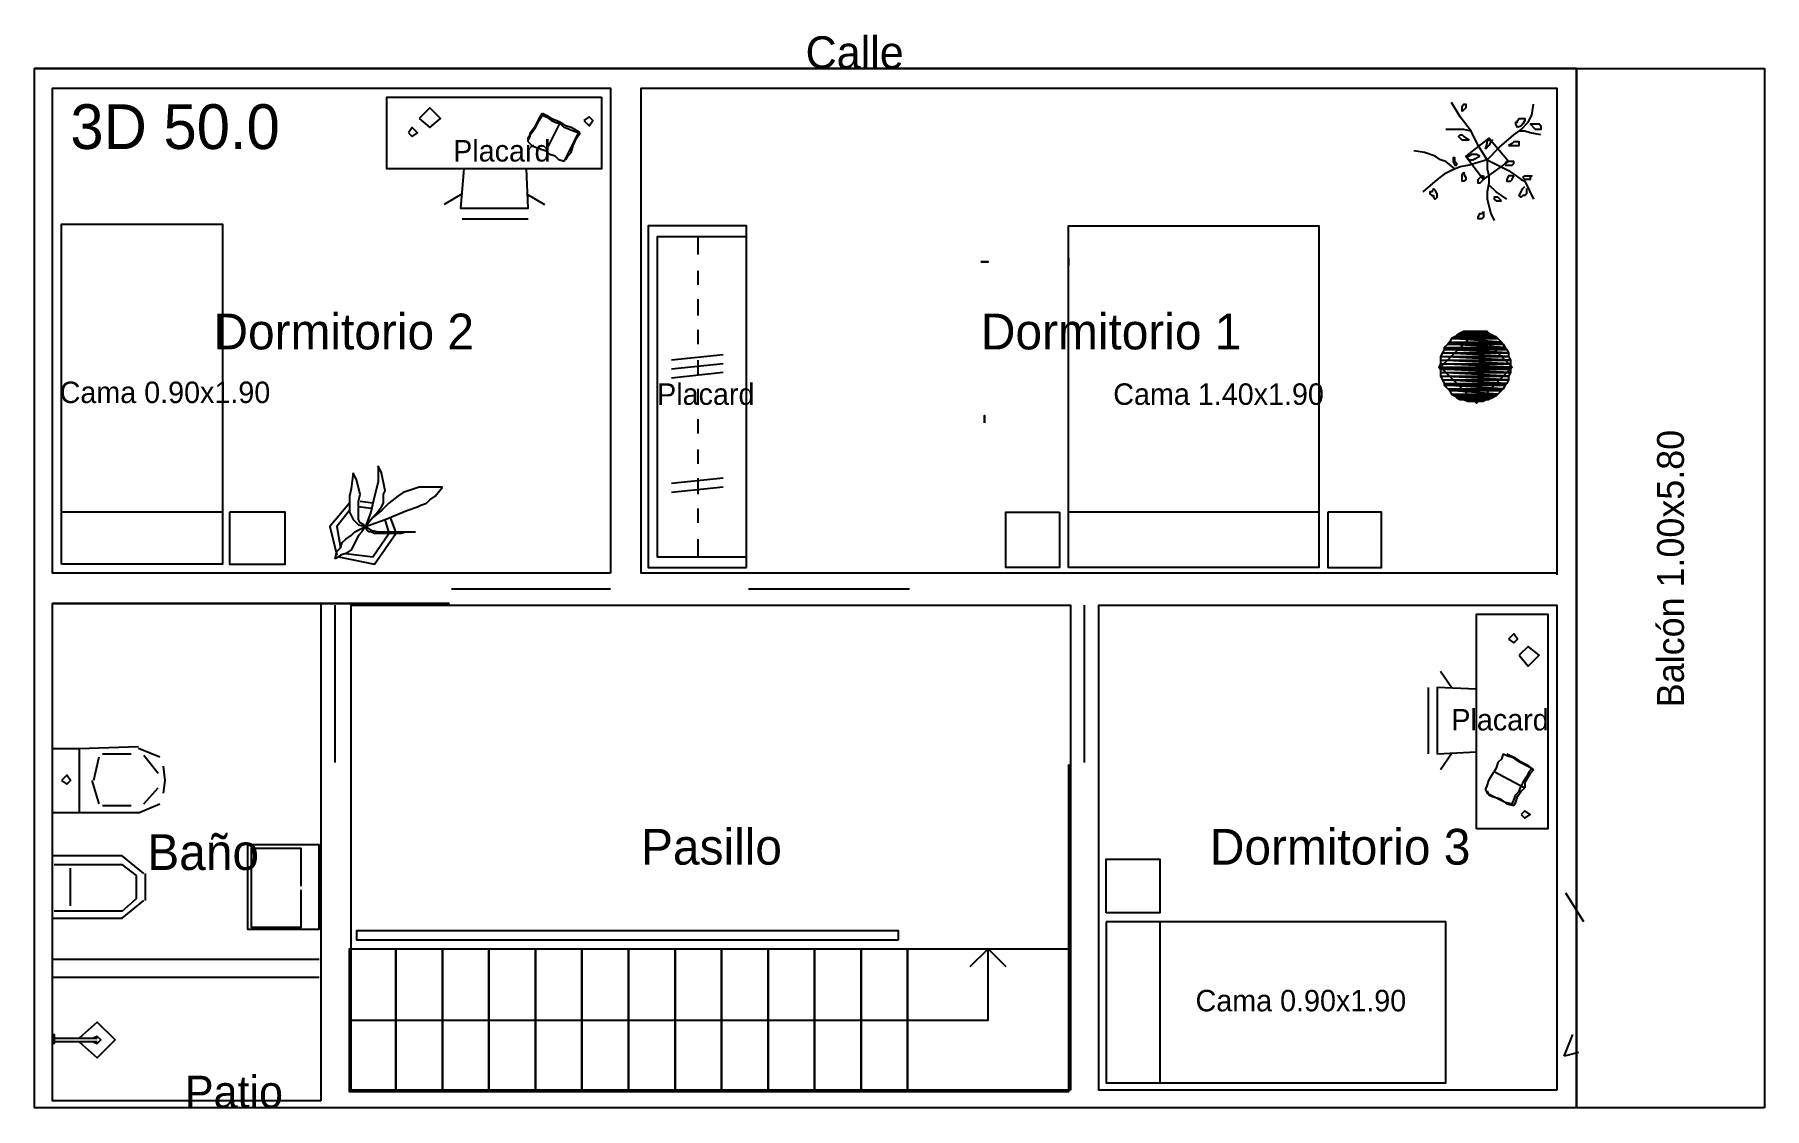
# Model space of a CAD drawing. Header units: metres. Extents: x 0 to 101, y 0 to 7.
# Drawn here: x 0 to 9.67, y 1.1 to 7.1 of the extents above; entities that cross this region are included whole.
import ezdxf

# ---------------------------------------------------------------- set-up
doc = ezdxf.new("R2010")
doc.units = ezdxf.units.M
for name, color, linetype in [('Trazo_Cotas', 9, 'Continuous'), ('Trazo_Equipamiento', 8, 'Continuous'), ('Trazo_Estancias', 3, 'Continuous'), ('Trazo_Fachada', 30, 'Continuous'), ('Trazo_Puertas', 1, 'Continuous'), ('Trazo_Unidad', 7, 'Continuous'), ('Trazo_Ventanas', 5, 'Continuous')]:
    doc.layers.add(name, color=color, linetype=linetype)

msp = doc.modelspace()

# ---------------------------------------------------------------- texts
at = {"layer": 'Trazo_Cotas'}
msp.add_text('Balcón 1.00x5.80', height=0.15, rotation=90, dxfattribs=at).set_placement((9.22, 3.34))
at = {"layer": 'Trazo_Equipamiento', "color": 8}
for s, p in [('Placard', (2.34, 6.39)), ('Cama 0.90x1.90', (0.14, 5.04)), ('Placard', (3.48, 5.03)), ('Cama 1.40x1.90', (6.03, 5.03)), ('Placard', (7.92, 3.21)), ('Cama 0.90x1.90', (6.49, 1.64))]:
    msp.add_text(s, height=0.12, dxfattribs=at).set_placement(p)
at = {"layer": 'Trazo_Estancias', "color": 5}
for s, p in [('Dormitorio 2', (1, 5.34)), ('Dormitorio 1', (5.29, 5.34)), ('Dormitorio 3', (6.57, 2.46))]:
    msp.add_text(s, height=0.2, dxfattribs=at).set_placement(p)
at = {"layer": 'Trazo_Estancias', "color": 4}
msp.add_text('Baño', height=0.2, dxfattribs=at).set_placement((0.63, 2.43))
at = {"layer": 'Trazo_Estancias', "color": 8}
msp.add_text('Pasillo', height=0.2, dxfattribs=at).set_placement((3.39, 2.46))
at = {"layer": 'Trazo_Fachada'}
for s, p in [('Calle', (4.31, 6.91)), ('Patio', (0.84, 1.1))]:
    msp.add_text(s, height=0.18, dxfattribs=at).set_placement(p)
at = {"layer": 'Trazo_Unidad'}
msp.add_text('3D 50.0', height=0.25, dxfattribs=at).set_placement((0.2, 6.46))

# ---------------------------------------------------------------- linework, layer by layer
at = {"layer": 'Trazo_Cotas'}
msp.add_lwpolyline([(9.67, 1.1), (8.62, 1.1), (8.62, 6.91), (9.67, 6.91)], close=True, dxfattribs=at)
at = {"layer": 'Trazo_Equipamiento', "color": 8}
for p, q in [((8.51, 6.76), (8.51, 4.08)), ((0.1, 3.92), (2.32, 3.92)), ((8.51, 3.9), (8.51, 1.21)), ((0.25, 3.11), (0.25, 2.75)), ((0.7, 3.06), (0.58, 3.11)), ((0.36, 3.06), (0.33, 2.93)), ((0.38, 3.08), (0.54, 3.08)), ((0.69, 2.97), (0.61, 3.07)), ((0.73, 2.93), (0.72, 3.01)), ((0.32, 2.93), (0.36, 2.8)), ((0.72, 2.86), (0.73, 2.93)), ((0.61, 2.8), (0.69, 2.89)), ((0.38, 2.79), (0.54, 2.79)), ((0.58, 2.75), (0.7, 2.8)), ((0.49, 2.51), (0.1, 2.51)), ((0.11, 2.46), (0.49, 2.46)), ((0.2, 2.23), (0.2, 2.44)), ((0.61, 2.41), (0.49, 2.51)), ((0.57, 2.4), (0.49, 2.46)), ((0.57, 2.27), (0.57, 2.4)), ((0.62, 2.26), (0.62, 2.41)), ((0.49, 2.2), (0.57, 2.27)), ((0.49, 2.16), (0.61, 2.26)), ((0.49, 2.2), (0.11, 2.2)), ((1.59, 1.93), (0.1, 1.93)), ((1.59, 1.83), (0.1, 1.83))]:
    msp.add_line(p, q, dxfattribs=at)
at = {"layer": 'Trazo_Equipamiento', "color": 9}
for p, q in [((2.86, 6.45), (2.94, 6.61)), ((2.39, 6.21), (2.29, 6.15)), ((2.75, 6.21), (2.85, 6.15)), ((2.39, 6.07), (2.76, 6.07)), ((3.71, 5.87), (3.71, 5.97)), ((3.71, 5.87), (3.71, 5.97)), ((3.71, 5.7), (3.71, 5.78)), ((3.71, 5.7), (3.71, 5.78)), ((3.71, 5.53), (3.71, 5.62)), ((3.71, 5.53), (3.71, 5.62)), ((3.71, 5.37), (3.71, 5.45)), ((3.71, 5.37), (3.71, 5.45)), ((3.85, 5.31), (3.56, 5.28)), ((3.85, 5.31), (3.56, 5.28)), ((3.85, 5.26), (3.56, 5.23)), ((3.85, 5.26), (3.56, 5.23)), ((3.71, 5.2), (3.71, 5.28)), ((3.71, 5.2), (3.71, 5.28)), ((3.85, 5.21), (3.56, 5.18)), ((3.85, 5.21), (3.56, 5.18)), ((3.71, 5.03), (3.71, 5.12)), ((3.71, 5.03), (3.71, 5.12)), ((3.71, 4.87), (3.71, 4.95)), ((3.71, 4.87), (3.71, 4.95)), ((3.71, 4.7), (3.71, 4.78)), ((3.71, 4.7), (3.71, 4.78)), ((3.85, 4.62), (3.56, 4.59)), ((3.85, 4.62), (3.56, 4.59)), ((3.85, 4.57), (3.56, 4.54)), ((3.85, 4.57), (3.56, 4.54)), ((3.71, 4.53), (3.71, 4.62)), ((3.71, 4.53), (3.71, 4.62)), ((1.88, 4.45), (1.81, 4.46)), ((1.89, 4.48), (1.82, 4.49)), ((3.71, 4.37), (3.71, 4.45)), ((3.71, 4.37), (3.71, 4.45)), ((1.05, 4.43), (0.15, 4.43)), ((1.98, 4.32), (1.96, 4.39)), ((2.02, 4.32), (1.99, 4.4)), ((7.18, 4.43), (5.78, 4.43)), ((3.71, 4.18), (3.71, 4.28)), ((3.71, 4.18), (3.71, 4.28)), ((7.92, 3.45), (7.86, 3.54)), ((7.79, 3.45), (7.79, 3.08)), ((7.92, 3.08), (7.86, 2.99)), ((8.16, 2.98), (8.33, 2.89)), ((8.66, 2.14), (8.56, 2.3)), ((6.29, 2.14), (6.29, 1.24)), ((8.55, 1.39), (8.6, 1.51)), ((8.63, 1.41), (8.55, 1.39))]:
    msp.add_line(p, q, dxfattribs=at)
for points in [[(3.17, 6.75), (3.17, 6.35), (1.97, 6.35), (1.97, 6.75)], [(2.15, 6.63), (2.21, 6.58), (2.27, 6.63), (2.21, 6.69)], [(7.98, 6.67), (7.98, 6.7), (7.99, 6.71), (8, 6.71), (8, 6.69)], [(2.09, 6.55), (2.11, 6.53), (2.14, 6.55), (2.11, 6.58)], [(3.07, 6.62), (3.1, 6.59), (3.12, 6.62), (3.1, 6.64)], [(8.1, 6.29), (8.24, 6.39), (8.13, 6.52), (8, 6.42)], [(8.24, 6.48), (8.3, 6.48), (8.3, 6.5), (8.27, 6.5), (8.26, 6.49)], [(0.15, 4.14), (0.15, 6.04), (1.05, 6.04), (1.05, 4.14)], [(3.98, 4.12), (3.98, 6.03), (3.43, 6.03), (3.43, 4.12)], [(5.78, 4.12), (5.78, 6.03), (7.18, 6.03), (7.18, 4.12)], [(3.98, 4.18), (3.98, 5.97), (3.48, 5.97), (3.48, 4.18)], [(5.29, 5.83), (5.33, 5.83)], [(5.78, 5.85), (5.78, 5.81)], [(5.31, 4.93), (5.31, 4.97)], [(1.09, 4.43), (1.09, 4.14), (1.4, 4.14), (1.4, 4.43)], [(5.73, 4.43), (5.73, 4.12), (5.43, 4.12), (5.43, 4.43)], [(7.23, 4.43), (7.23, 4.12), (7.53, 4.12), (7.53, 4.43)], [(8.06, 2.66), (8.06, 3.86), (8.46, 3.86), (8.46, 2.66)], [(8.24, 3.72), (8.27, 3.7), (8.29, 3.72), (8.27, 3.75)], [(8.3, 3.63), (8.35, 3.57), (8.41, 3.63), (8.35, 3.68)], [(8.31, 2.74), (8.33, 2.72), (8.36, 2.74), (8.33, 2.76)], [(5.99, 2.19), (5.99, 2.49), (6.29, 2.49), (6.29, 2.19)], [(5.99, 2.14), (5.99, 1.24), (7.89, 1.24), (7.89, 2.14)]]:
    msp.add_lwpolyline(points, close=True, dxfattribs=at)
for points in [[(8.12, 6.4), (8.07, 6.48), (8.03, 6.56), (7.97, 6.64), (7.92, 6.72)], [(8.12, 6.4), (8.19, 6.47), (8.27, 6.54), (8.31, 6.57), (8.35, 6.61), (8.37, 6.65), (8.38, 6.71)], [(2.76, 6.51), (2.77, 6.53), (2.77, 6.55), (2.8, 6.59), (2.82, 6.63), (2.84, 6.66)], [(2.76, 6.5), (2.76, 6.52), (2.77, 6.54), (2.8, 6.58), (2.82, 6.62), (2.84, 6.65)], [(2.84, 6.66), (2.86, 6.65), (2.89, 6.63), (2.92, 6.62), (2.94, 6.61)], [(2.84, 6.65), (2.86, 6.64), (2.89, 6.62), (2.91, 6.61), (2.94, 6.6)], [(3.05, 6.55), (3.02, 6.57), (3, 6.58), (2.97, 6.59), (2.94, 6.61)], [(3.04, 6.55), (3.01, 6.56), (2.99, 6.57), (2.96, 6.58), (2.94, 6.6)], [(8.29, 6.58), (8.28, 6.6), (8.28, 6.61), (8.29, 6.61), (8.29, 6.62), (8.3, 6.63), (8.33, 6.63), (8.33, 6.62), (8.32, 6.6), (8.31, 6.59), (8.29, 6.58)], [(8.36, 6.6), (8.41, 6.6), (8.42, 6.59), (8.42, 6.57), (8.39, 6.57), (8.36, 6.6)], [(2.76, 6.5), (2.78, 6.48), (2.8, 6.47), (2.86, 6.45)], [(2.96, 6.39), (3.02, 6.51), (3.04, 6.55)], [(2.97, 6.4), (2.98, 6.42), (3, 6.44), (3.01, 6.48), (3.03, 6.52), (3.05, 6.55)], [(8.03, 6.56), (7.99, 6.57), (7.89, 6.57)], [(8.02, 6.51), (7.98, 6.51), (7.96, 6.53), (7.97, 6.54), (7.98, 6.54), (7.99, 6.53), (8.02, 6.51)], [(8.11, 6.46), (8.12, 6.49), (8.12, 6.51), (8.15, 6.51), (8.14, 6.5), (8.13, 6.48), (8.11, 6.46)], [(8.42, 6.54), (8.36, 6.55), (8.33, 6.56), (8.3, 6.56)], [(2.96, 6.39), (2.93, 6.4), (2.91, 6.42), (2.88, 6.43), (2.86, 6.45)], [(7.94, 6.35), (7.89, 6.39), (7.86, 6.4), (7.83, 6.42), (7.77, 6.44), (7.71, 6.45)], [(8.12, 6.4), (8.02, 6.37), (7.97, 6.36), (7.92, 6.34), (7.88, 6.32), (7.84, 6.29), (7.76, 6.22)], [(7.95, 6.37), (7.95, 6.38), (7.94, 6.39), (7.94, 6.41), (7.93, 6.41), (7.93, 6.39), (7.94, 6.37), (7.95, 6.37)], [(8.08, 6.42), (8.06, 6.43), (8.03, 6.43), (8.02, 6.42), (8.01, 6.42), (8.01, 6.41), (8.02, 6.4), (8.04, 6.4), (8.08, 6.42)], [(8.12, 6.4), (8.24, 6.34), (8.27, 6.32), (8.31, 6.29), (8.33, 6.28), (8.38, 6.18)], [(8.12, 6.4), (8.12, 6.35), (8.13, 6.31), (8.13, 6.27), (8.12, 6.22), (8.12, 6.18), (8.14, 6.1), (8.16, 6.06)], [(8.22, 6.37), (8.26, 6.37), (8.27, 6.38), (8.27, 6.39), (8.23, 6.39), (8.22, 6.38)], [(2.4, 6.35), (2.38, 6.13), (2.76, 6.13), (2.75, 6.35)], [(7.99, 6.33), (7.99, 6.32), (8, 6.3), (8, 6.29), (7.99, 6.28), (7.98, 6.28), (7.98, 6.32), (7.99, 6.33)], [(8.1, 6.31), (8.1, 6.29), (8.08, 6.27), (8.07, 6.27), (8.07, 6.29), (8.09, 6.31), (8.1, 6.31)], [(8.27, 6.31), (8.24, 6.31), (8.23, 6.29), (8.23, 6.28), (8.25, 6.28), (8.26, 6.29), (8.27, 6.31)], [(8.32, 6.3), (8.33, 6.31), (8.37, 6.31), (8.36, 6.3), (8.36, 6.29), (8.33, 6.29), (8.32, 6.3)], [(7.82, 6.24), (7.81, 6.22), (7.8, 6.22), (7.8, 6.21), (7.81, 6.2), (7.82, 6.2), (7.82, 6.19), (7.83, 6.18), (7.84, 6.19), (7.84, 6.21), (7.83, 6.23), (7.82, 6.24)], [(8.23, 6.18), (8.17, 6.22), (8.13, 6.26)], [(8.2, 6.17), (8.18, 6.19), (8.16, 6.19), (8.16, 6.18), (8.17, 6.17), (8.2, 6.17)], [(8.34, 6.24), (8.34, 6.21), (8.33, 6.2), (8.32, 6.2), (8.31, 6.19), (8.3, 6.2), (8.32, 6.24), (8.33, 6.25)], [(8.1, 6.11), (8.1, 6.08), (8.09, 6.07), (8.07, 6.07), (8.07, 6.08), (8.08, 6.1), (8.09, 6.1), (8.1, 6.11)], [(1.78, 4.65), (1.77, 4.56), (1.76, 4.52), (1.76, 4.43), (1.78, 4.39), (1.81, 4.36), (1.85, 4.35)], [(1.85, 4.35), (1.84, 4.36), (1.82, 4.37), (1.81, 4.39), (1.81, 4.49), (1.82, 4.53), (1.8, 4.61), (1.78, 4.65)], [(1.85, 4.35), (1.88, 4.39), (1.91, 4.42), (1.94, 4.46), (1.95, 4.48), (1.95, 4.53), (1.96, 4.55), (1.94, 4.65), (1.92, 4.69)], [(1.92, 4.69), (1.92, 4.6), (1.9, 4.52), (1.88, 4.43), (1.85, 4.35)], [(1.85, 4.35), (1.96, 4.39), (2.08, 4.44), (2.14, 4.46), (2.16, 4.47), (2.19, 4.48), (2.21, 4.5), (2.24, 4.52), (2.28, 4.57)], [(2.28, 4.57), (2.15, 4.57), (2.06, 4.54), (2.03, 4.52), (1.98, 4.48), (1.94, 4.44), (1.89, 4.4), (1.85, 4.35)], [(1.76, 4.48), (1.65, 4.35), (1.69, 4.19)], [(1.76, 4.44), (1.69, 4.35), (1.71, 4.23)], [(1.85, 4.35), (1.83, 4.32), (1.81, 4.3), (1.77, 4.22), (1.74, 4.2), (1.71, 4.19), (1.68, 4.17)], [(1.68, 4.17), (1.69, 4.21), (1.71, 4.23), (1.72, 4.26), (1.74, 4.28), (1.77, 4.3), (1.79, 4.32), (1.85, 4.35)], [(1.7, 4.18), (1.9, 4.14), (2.02, 4.31)], [(1.74, 4.2), (1.89, 4.18), (1.98, 4.31)], [(1.85, 4.35), (1.88, 4.33), (1.92, 4.32), (2.13, 4.32)], [(2.08, 4.32), (2.05, 4.31), (1.9, 4.31), (1.88, 4.32), (1.87, 4.32), (1.86, 4.33), (1.85, 4.35)], [(8.06, 3.44), (7.84, 3.45), (7.84, 3.08), (8.06, 3.09)], [(8.21, 3.08), (8.2, 3.05), (8.18, 3.03), (8.17, 3), (8.16, 2.98)], [(8.21, 3.08), (8.23, 3.07), (8.26, 3.06), (8.29, 3.04), (8.37, 3)], [(8.23, 3.08), (8.27, 3.06), (8.3, 3.04), (8.34, 3.02), (8.38, 2.99)], [(8.37, 3), (8.35, 2.97), (8.34, 2.95), (8.32, 2.92), (8.31, 2.9)], [(8.11, 2.88), (8.12, 2.9), (8.13, 2.93), (8.14, 2.95), (8.16, 2.98)], [(8.38, 2.99), (8.36, 2.97), (8.35, 2.95), (8.33, 2.92), (8.33, 2.89)], [(8.11, 2.88), (8.12, 2.86), (8.22, 2.81), (8.26, 2.8)], [(8.12, 2.87), (8.13, 2.85), (8.15, 2.84), (8.19, 2.83), (8.23, 2.8), (8.27, 2.79)], [(8.26, 2.8), (8.27, 2.82), (8.28, 2.85), (8.3, 2.87), (8.31, 2.9)], [(8.27, 2.79), (8.28, 2.81), (8.29, 2.84), (8.31, 2.87), (8.33, 2.89)]]:
    msp.add_lwpolyline(points, dxfattribs=at)
at = {"layer": 'Trazo_Equipamiento', "color": 8}
for points in [[(7.86, 5.24), (8.06, 5.04), (8.26, 5.24), (8.06, 5.44)], [(7.94, 5.41), (8.17, 5.41), (7.95, 5.42)], [(7.95, 5.42), (8.15, 5.42), (7.97, 5.43)], [(8.17, 5.41), (7.95, 5.42), (8.15, 5.42)], [(7.97, 5.43), (8.13, 5.43), (7.99, 5.44)], [(8.15, 5.42), (7.97, 5.43), (8.13, 5.43)], [(8.13, 5.43), (7.99, 5.44), (8.12, 5.44)], [(7.99, 5.44), (8.12, 5.44), (8.01, 5.44)], [(8.12, 5.44), (8.01, 5.44), (8.1, 5.44)], [(8.01, 5.44), (8.1, 5.44), (8.03, 5.44)], [(8.1, 5.44), (8.03, 5.44), (8.08, 5.44)], [(7.86, 5.3), (8.24, 5.3), (7.87, 5.32)], [(7.87, 5.32), (8.24, 5.32), (7.88, 5.34)], [(8.24, 5.3), (7.87, 5.32), (8.24, 5.32)], [(7.88, 5.35), (8.22, 5.35), (7.9, 5.37)], [(7.88, 5.34), (8.23, 5.34), (7.88, 5.35)], [(8.23, 5.34), (7.88, 5.35), (8.22, 5.35)], [(8.24, 5.32), (7.88, 5.34), (8.23, 5.34)], [(7.9, 5.37), (8.21, 5.37), (7.91, 5.38)], [(8.22, 5.35), (7.9, 5.37), (8.21, 5.37)], [(7.91, 5.38), (8.2, 5.38), (7.92, 5.4)], [(8.21, 5.37), (7.91, 5.38), (8.2, 5.38)], [(7.92, 5.4), (8.18, 5.4), (7.94, 5.41)], [(8.2, 5.38), (7.92, 5.4), (8.18, 5.4)], [(8.18, 5.4), (7.94, 5.41), (8.17, 5.41)], [(7.85, 5.24), (8.25, 5.24), (7.86, 5.26)], [(7.86, 5.23), (8.25, 5.23), (7.85, 5.24)], [(8.25, 5.23), (7.85, 5.24), (8.25, 5.24)], [(7.86, 5.28), (8.25, 5.28), (7.86, 5.3)], [(8.25, 5.28), (7.86, 5.3), (8.24, 5.3)], [(7.86, 5.26), (8.25, 5.26), (7.86, 5.28)], [(8.25, 5.26), (7.86, 5.28), (8.25, 5.28)], [(8.25, 5.24), (7.86, 5.26), (8.25, 5.26)], [(7.86, 5.21), (8.25, 5.21), (7.86, 5.23)], [(8.25, 5.21), (7.86, 5.23), (8.25, 5.23)], [(7.86, 5.19), (8.24, 5.19), (7.86, 5.21)], [(8.24, 5.19), (7.86, 5.21), (8.25, 5.21)], [(7.87, 5.17), (8.24, 5.17), (7.86, 5.19)], [(8.24, 5.17), (7.86, 5.19), (8.24, 5.19)], [(7.88, 5.15), (8.23, 5.15), (7.87, 5.17)], [(8.23, 5.15), (7.87, 5.17), (8.24, 5.17)], [(7.88, 5.14), (8.22, 5.14), (7.88, 5.15)], [(8.22, 5.14), (7.88, 5.15), (8.23, 5.15)], [(7.9, 5.12), (8.21, 5.12), (7.88, 5.14)], [(8.21, 5.12), (7.88, 5.14), (8.22, 5.14)], [(7.91, 5.11), (8.2, 5.11), (7.9, 5.12)], [(8.2, 5.11), (7.9, 5.12), (8.21, 5.12)], [(7.92, 5.09), (8.18, 5.09), (7.91, 5.11)], [(8.18, 5.09), (7.91, 5.11), (8.2, 5.11)], [(7.94, 5.08), (8.17, 5.08), (7.92, 5.09)], [(8.17, 5.08), (7.92, 5.09), (8.18, 5.09)], [(7.95, 5.07), (8.15, 5.07), (7.94, 5.08)], [(8.15, 5.07), (7.94, 5.08), (8.17, 5.08)], [(7.97, 5.06), (8.13, 5.06), (7.95, 5.07)], [(8.13, 5.06), (7.95, 5.07), (8.15, 5.07)], [(7.99, 5.06), (8.12, 5.06), (7.97, 5.06)], [(8.12, 5.06), (7.97, 5.06), (8.13, 5.06)], [(8.01, 5.05), (8.1, 5.05), (7.99, 5.06)], [(8.1, 5.05), (7.99, 5.06), (8.12, 5.06)], [(8.03, 5.05), (8.08, 5.05), (8.01, 5.05)], [(8.08, 5.05), (8.01, 5.05), (8.1, 5.05)], [(2.32, 3.92), (0.1, 3.92)], [(0.15, 2.93), (0.18, 2.91), (0.2, 2.93), (0.18, 2.96)], [(1.19, 2.57), (1.19, 2.1), (1.59, 2.1), (1.59, 2.57)], [(4.83, 2.04), (4.83, 2.09), (1.8, 2.09), (1.8, 2.04)], [(2.02, 1.99), (2.02, 1.19), (1.76, 1.19), (1.76, 1.99)], [(2.28, 1.99), (2.28, 1.19), (2.02, 1.19), (2.02, 1.99)], [(2.54, 1.99), (2.54, 1.19), (2.28, 1.19), (2.28, 1.99)], [(2.8, 1.99), (2.8, 1.19), (2.54, 1.19), (2.54, 1.99)], [(3.06, 1.99), (3.06, 1.19), (2.8, 1.19), (2.8, 1.99)], [(3.32, 1.99), (3.32, 1.19), (3.06, 1.19), (3.06, 1.99)], [(3.58, 1.99), (3.58, 1.19), (3.32, 1.19), (3.32, 1.99)], [(3.84, 1.99), (3.84, 1.19), (3.58, 1.19), (3.58, 1.99)], [(4.1, 1.99), (4.1, 1.19), (3.84, 1.19), (3.84, 1.99)], [(4.36, 1.99), (4.36, 1.19), (4.1, 1.19), (4.1, 1.99)], [(4.62, 1.99), (4.62, 1.19), (4.36, 1.19), (4.36, 1.99)], [(4.88, 1.99), (4.88, 1.19), (4.62, 1.19), (4.62, 1.99)], [(5.78, 1.99), (5.78, 1.19), (4.88, 1.19), (4.88, 1.99)], [(0.1, 1.46), (0.1, 1.51), (0.11, 1.51), (0.11, 1.46)]]:
    msp.add_lwpolyline(points, close=True, dxfattribs=at)
for points in [[(0.58, 2.75), (0.1, 2.75), (0.1, 3.11), (0.25, 3.11), (0.58, 3.12)], [(5.78, 3.02), (5.78, 2.1), (5.78, 1.19)], [(5.78, 3.02), (5.78, 2.1), (5.78, 1.19)], [(1.49, 2.34), (1.49, 2.55), (1.21, 2.55), (1.21, 2.11), (1.49, 2.11), (1.49, 2.32)], [(0.1, 2.16), (0.32, 2.16), (0.49, 2.16)], [(1.76, 1.59), (5.33, 1.59), (5.33, 1.99)], [(5.23, 1.89), (5.33, 1.99), (5.43, 1.89)], [(0.25, 1.47), (0.35, 1.38), (0.45, 1.48), (0.35, 1.58), (0.25, 1.49)], [(0.35, 1.47), (0.11, 1.47), (0.11, 1.49), (0.35, 1.49)], [(0.33, 1.47), (0.35, 1.46), (0.37, 1.48), (0.35, 1.5), (0.33, 1.49)]]:
    msp.add_lwpolyline(points, dxfattribs=at)
at = {"layer": 'Trazo_Estancias', "color": 5}
for points in [[(3.22, 4.09), (0.1, 4.09), (0.1, 6.8), (3.22, 6.8)], [(8.51, 4.09), (3.39, 4.09), (3.39, 6.8), (8.51, 6.8)], [(8.51, 1.2), (5.95, 1.2), (5.95, 3.91), (8.51, 3.91)]]:
    msp.add_lwpolyline(points, close=True, dxfattribs=at)
at = {"layer": 'Trazo_Estancias', "color": 4}
msp.add_lwpolyline([(1.6, 1.14), (0.1, 1.14), (0.1, 3.92), (1.6, 3.92)], close=True, dxfattribs=at)
at = {"layer": 'Trazo_Estancias', "color": 8}
msp.add_lwpolyline([(5.79, 1.2), (1.77, 1.2), (1.77, 3.91), (5.79, 3.91)], close=True, dxfattribs=at)
at = {"layer": 'Trazo_Fachada'}
for p, q in [((8.62, 6.91), (0, 6.91)), ((8.62, 1.1), (8.62, 6.91)), ((1.68, 1.1), (0, 1.1))]:
    msp.add_line(p, q, dxfattribs=at)
at = {"layer": 'Trazo_Puertas'}
for p, q in [((3.22, 4), (2.33, 4)), ((4.89, 4), (3.99, 4)), ((1.68, 3.03), (1.68, 3.91)), ((5.87, 3.03), (5.87, 3.91))]:
    msp.add_line(p, q, dxfattribs=at)
at = {"layer": 'Trazo_Unidad'}
msp.add_lwpolyline([(8.62, 1.1), (0, 1.1), (0, 6.91), (8.62, 6.91)], close=True, dxfattribs=at)
at = {"layer": 'Trazo_Ventanas'}
for p, q in [((3.22, 6.91), (0.1, 6.91)), ((8.51, 6.91), (3.39, 6.91)), ((8.62, 4.09), (8.62, 6.8)), ((8.62, 1.2), (8.62, 3.91)), ((1.6, 1.1), (0.1, 1.1))]:
    msp.add_line(p, q, dxfattribs=at)

msp.set_redraw_order([(e.dxf.handle, doc.entitydb.next_handle()) for e in msp.query("TEXT MTEXT ATTDEF DIMENSION ARC_DIMENSION")])  # texts and dimensions are drawn at this point

doc.saveas('drawing.dxf')
